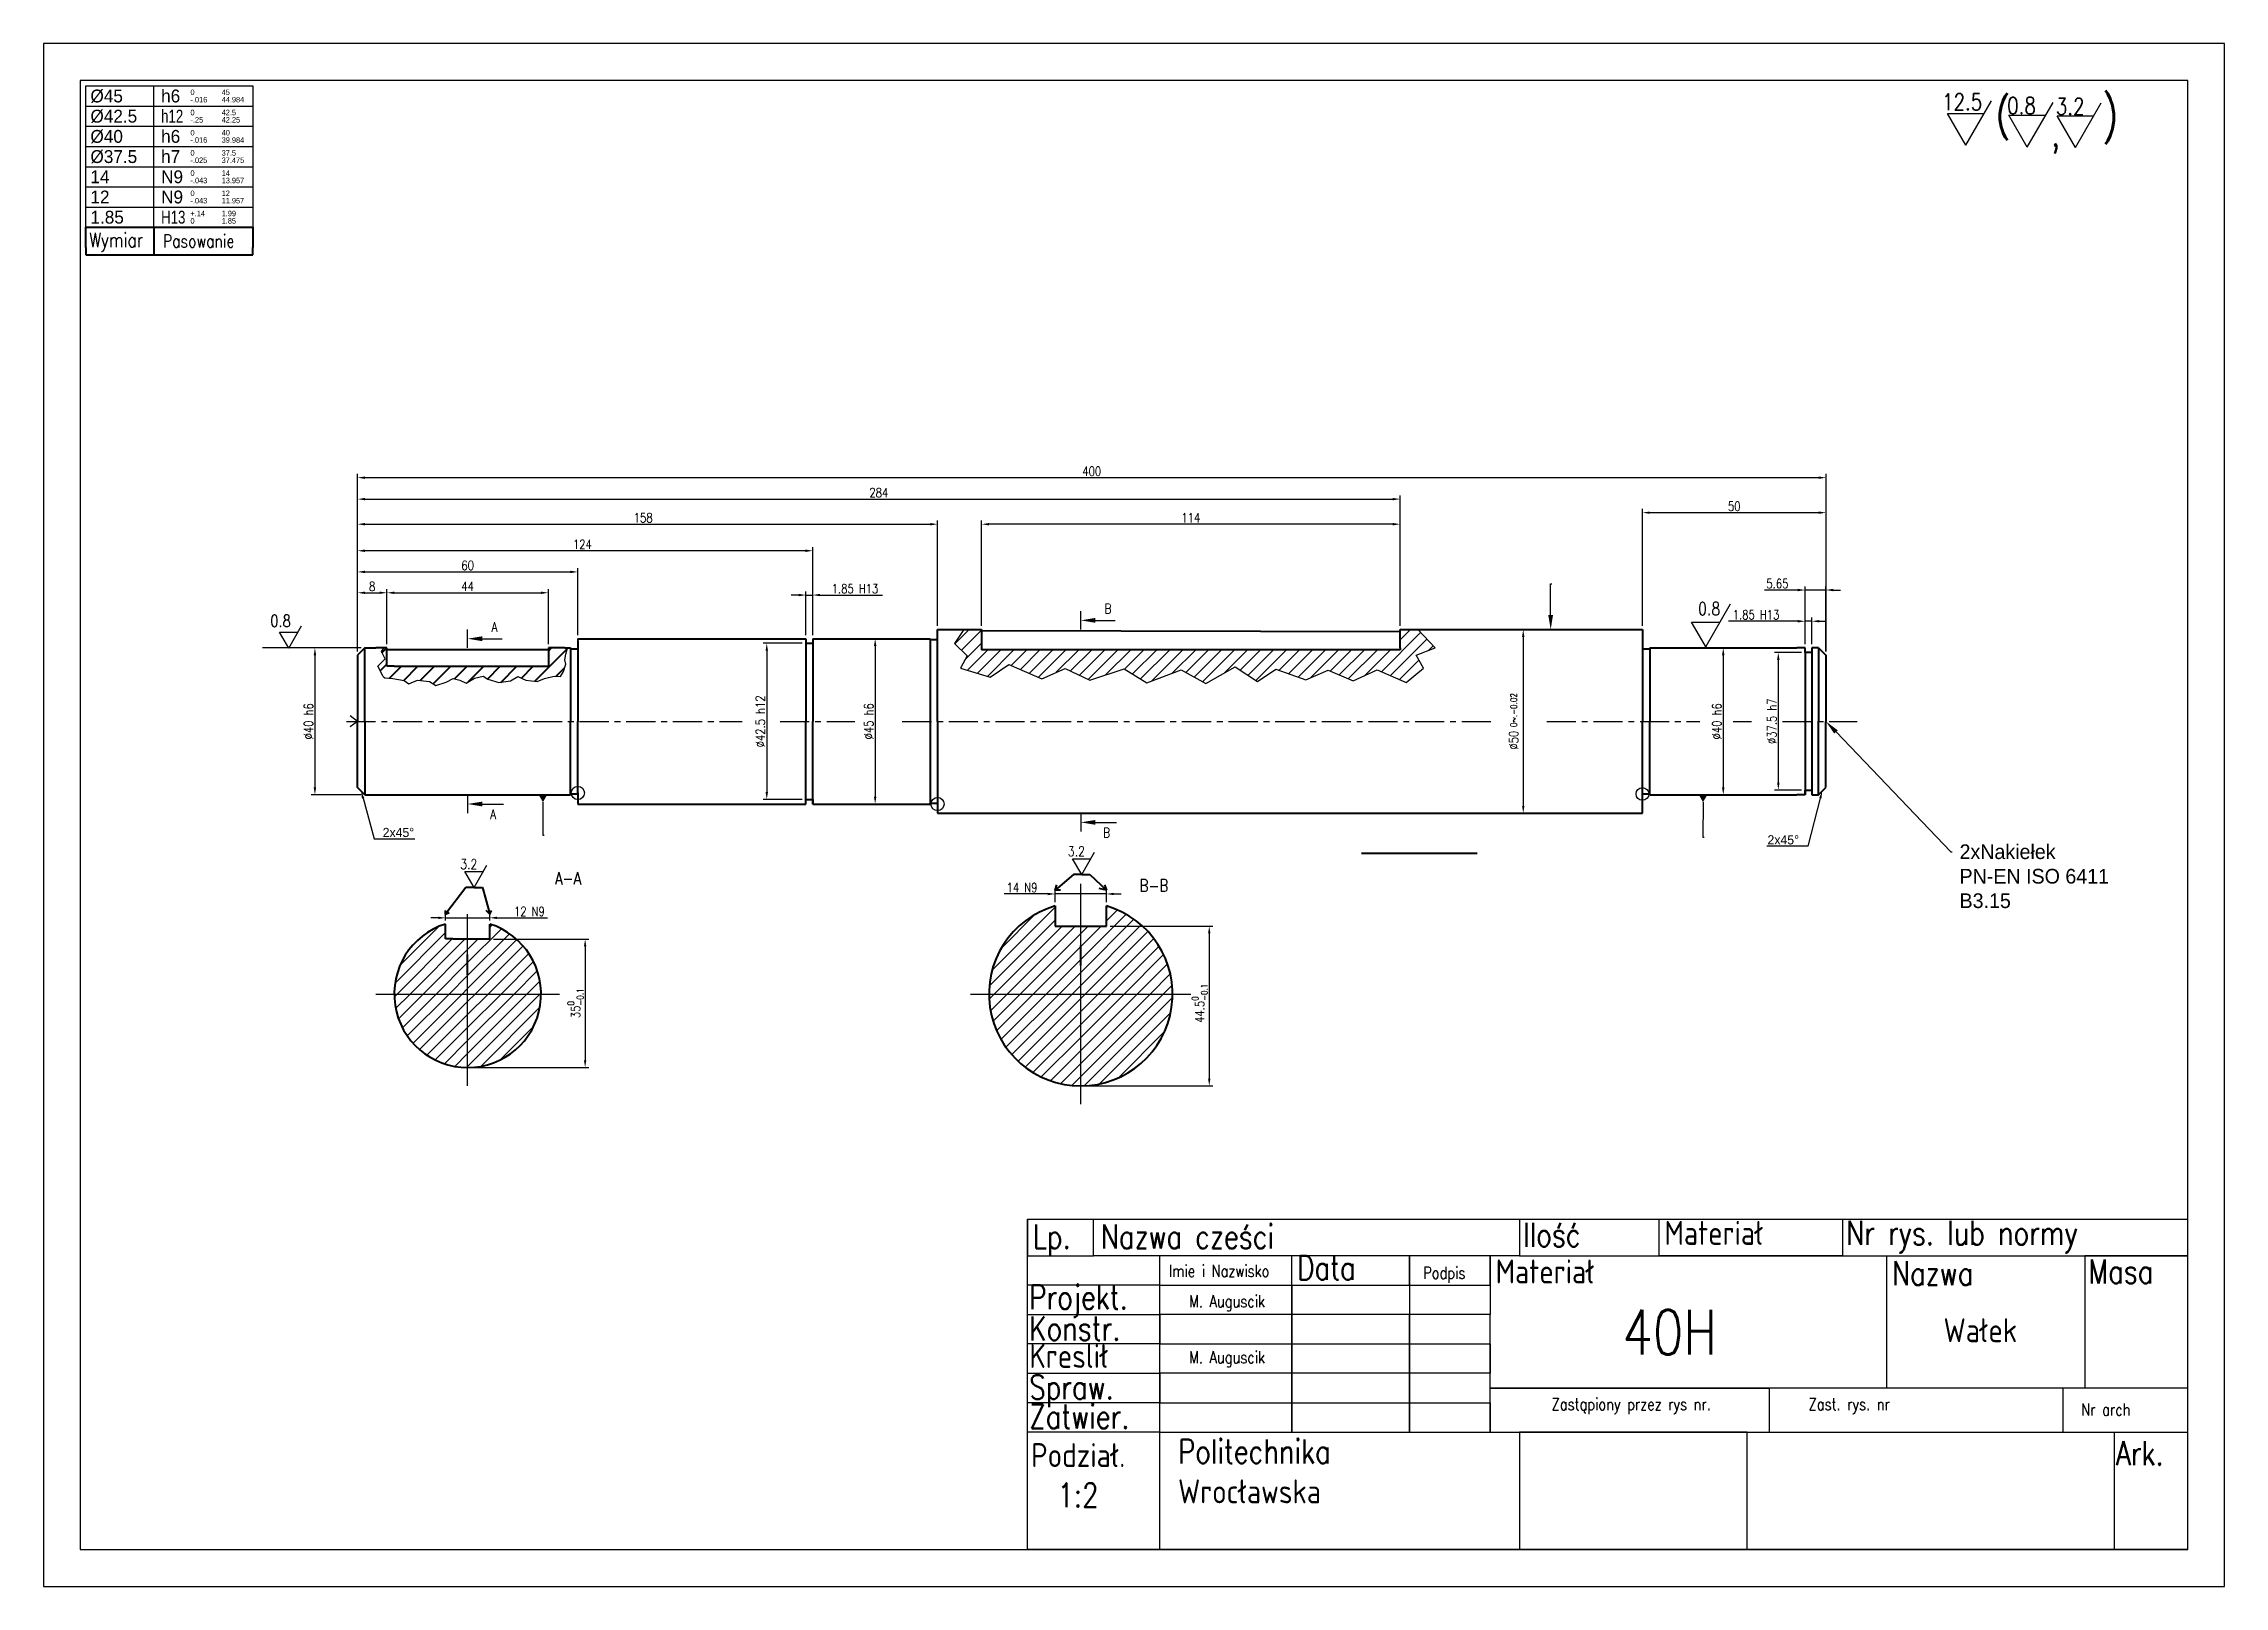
# Model space of a CAD drawing. Extents: x 817 to 2370, y -486 to 502.
# Drawn here: x 1112 to 1706, y 82 to 502 of the extents above; entities that cross this region are included whole.
import ezdxf
from ezdxf import colors
from ezdxf.entities.mleader import LeaderData, LeaderLine
from ezdxf.math import Vec2, Vec3

# ---------------------------------------------------------------- set-up
doc = ezdxf.new("R2010")
doc.units = 0
doc.header["$LTSCALE"] = 0.25
doc.header["$PDMODE"] = 2
doc.header["$PDSIZE"] = -5
doc.linetypes.add('CENTER', pattern=[50.8, 31.75, -6.35, 6.35, -6.35])
doc.layers.get('0').update_dxf_attribs({"color": 8, "linetype": 'CONTINUOUS'})
doc.layers.get('Defpoints').update_dxf_attribs({"linetype": 'CONTINUOUS'})
doc.layers.add('AM_5', color=3, linetype='CONTINUOUS', lineweight=25)
doc.layers.add('AM_8', color=1, linetype='CONTINUOUS', lineweight=25)
doc.layers.add('Krawędzie', color=7, linetype='CONTINUOUS')
doc.styles.add('ROMANS', font='romans', dxfattribs={"width": 0.8})
doc.dimstyles.get("Standard").update_dxf_attribs({"dimtxt": 2.5, "dimasz": 2, "dimexe": 1, "dimexo": 1, "dimgap": 0.5, "dimtad": 1, "dimdec": 3, "dimrnd": 0.1, "dimzin": 12, "dimdsep": 46, "dimtxsty": 'ROMANS', "dimcen": 2.5, "dimclrd": 2, "dimclre": 2, "dimclrt": 256, "dimadec": 0, "dimazin": 0, "dimtfac": 0.72, "dimtdec": 3, "dimtmove": 0, "dimatfit": 0, "dimfxl": 1, "dimtvp": 0.72, "dimtolj": 1, "dimtzin": 12, "dimarcsym": 0})
doc.dimstyles.new('standard$0', dxfattribs={"dimtxt": 2.5, "dimasz": 2, "dimexe": 1, "dimexo": 1, "dimgap": 0.5, "dimtad": 1, "dimdec": 3, "dimrnd": 0.1, "dimzin": 12, "dimdsep": 46, "dimtxsty": 'ROMANS', "dimcen": 2.5, "dimclrd": 2, "dimclre": 2, "dimclrt": 256, "dimadec": 0, "dimazin": 0, "dimtfac": 0.72, "dimtdec": 3, "dimtmove": 0, "dimatfit": 0, "dimfxl": 1, "dimtvp": 0.72, "dimtolj": 1, "dimtzin": 12, "dimarcsym": 0})
pattern_1 = [(45, (928, 69.5), (-2.245064, 2.245064), [])]
pattern_2 = [(45, (928, 69.5), (-1.767767, 1.767767), [])]

msp = doc.modelspace()

# ---------------------------------------------------------------- texts
at = {"layer": 'AM_5', "lineweight": 40, "style": 'ROMANS', "width": 0.8}
for s, height, p in [('Wymiar', 3.88909, (1124.4289, 447.0858)), ('Pasowanie', 3.5, (1144.5, 447))]:
    msp.add_text(s, height=height, dxfattribs=at).set_placement(p)
at = {"layer": 'Krawędzie', "attachment_point": 1, "style": 'ROMANS'}
for s, width, gutter_width, insert, char_height in [('12.5', 17.182838, 32.596, (1629.1108, 488.9206), 4.55546), ('(', 17.065249, 32.596, (1643.7315, 487.4078), 8.3838), ('0.8', 17.182838, 32.596, (1646.8445, 487.9024), 4.55546), ('3.2', 17.182838, 32.596, (1660.0938, 487.6987), 4.55546), (')', 17.396365, 32.596, (1672.5922, 487.9469), 9.5998), (',', 5.13507, 32.596, (1658.9179, 481.1027), 6.5192), ('0.8', 15, 32.596, (1173.75, 346.9909), 3.2596), ('A', 7, 1, (1234, 344.9909), 2.6), ('B', 7, 1, (1401, 349.9909), 2.6), ('0.8', 9, 32.596, (1562.6498, 350.4171), 3.51937), ('A', 7, 1, (1233.64, 293.9909), 2.6), ('B', 7, 1, (1400.64, 288.9909), 2.6), ('3.2', 14.221578, 32.596, (1225.4949, 280.4676), 2.68484), ('3.2', 14.221578, 32.596, (1390.9949, 283.9676), 2.68484), ('A-A', 22, 1, (1251.2768, 276.9253), 3.36), ('B-B', 22, 1, (1410.5, 274.9909), 3.36), ('Lp.', 14.5, 32.596, (1381.5, 180.9909), 6.5192), ('Nazwa cześci', 86.5, 32.596, (1400, 180.9909), 6.519202), ('Ilość', 35.5, 32.596, (1515, 181.4909), 6.5192), ('Materiał', 47, 32.596, (1553.5, 181.9909), 6.5192), ('Nr rys. lub normy', 91, 32.596, (1603, 181.9909), 6.519202), ('Data', 26.5, 32.596, (1453.5, 172.4909), 6.5192), ('Imie i Nazwisko', 34, 32.596, (1418.5, 169.9909), 3.259601), ('Podpis', 20, 32.596, (1487.75, 169.4909), 3.2596), ('Materiał', 42.5, 32.596, (1507.5, 171.4909), 6.5192), ('Nazwa', 35.5, 32.596, (1615.5, 170.9909), 6.5192), ('Masa', 25, 32.596, (1669, 171.4909), 6.5192), ('Projekt.', 33, 32.596, (1380.5, 164.4909), 6.5192), ('M. Auguscik', 33.5, 32.596, (1424, 161.7409), 3.259601), ('Konstr.', 34, 32.596, (1380.5, 155.9909), 6.5192), ('Wałek', 32.5, 32.596, (1629.5, 155.4909), 6.5192), ('Kreslił', 34.5, 32.596, (1380.5, 148.4909), 6.5192), ('M. Auguscik', 35, 32.596, (1424, 146.4909), 3.259601), ('Spraw.', 35, 32.596, (1380.5, 139.9909), 6.5192), ('Zatwier.', 34.5, 32.596, (1380.5, 131.9909), 6.5192), ('Zastąpiony przez rys nr.', 74.5, 32.596, (1522.75, 133.7409), 3.259601), ('Zast. rys. nr', 74.5, 32.596, (1592.75, 133.7409), 3.259601), ('Nr arch', 29, 32.596, (1667, 132.2409), 3.2596), ('Podział.\\P  1:2', 33, 32.596, (1381, 121.4909), 6.5192), ('Politechnika\\PWrocławska', 89, 32.596, (1421, 122.4909), 6.519202), ('Ark.', 18, 32.596, (1676.5, 121.9909), 6.5192)]:
    msp.add_mtext_dynamic_manual_height_columns(s, width=width, gutter_width=gutter_width, heights=[0], dxfattribs=dict(at, insert=insert, char_height=char_height))
at = {"layer": 'Krawędzie', "lineweight": 40, "insert": (1542, 157.75), "char_height": 12.125, "attachment_point": 1, "style": 'ROMANS'}
msp.add_mtext_dynamic_manual_height_columns('40H', width=55, gutter_width=242.5, heights=[0], dxfattribs=at)

# ---------------------------------------------------------------- blocks, each defined once
blk = doc.blocks.new('*D6')
at = {"layer": 'Defpoints', "color": 0, "lineweight": 50, "transparency": 16777216}
for p in [(1197.5, 364.44), (1321.5, 340.49), (1197.5, 335.99)]:
    blk.add_point(p, dxfattribs=at)
at = {"layer": 'Krawędzie', "color": 2, "lineweight": -2, "transparency": 16777216}
for p, q in [((1197.5, 336.99), (1197.5, 365.44)), ((1319.5, 364.44), (1199.5, 364.44)), ((1321.5, 341.49), (1321.5, 365.44))]:
    blk.add_line(p, q, dxfattribs=at)
at = {"layer": 'Krawędzie', "color": 2, "lineweight": 50, "transparency": 16777216}
for points in [[(1199.5, 364.77), (1199.5, 364.1), (1197.5, 364.44)], [(1319.5, 364.77), (1319.5, 364.1), (1321.5, 364.44)]]:
    blk.add_solid(points, dxfattribs=at)
at = {"layer": 'Krawędzie', "transparency": 16777216, "insert": (1258.76, 366.19), "char_height": 2.5, "attachment_point": 5, "style": 'ROMANS'}
blk.add_mtext('\\A1;124', dxfattribs=at)
blk = doc.blocks.new('*D7')
at = {"layer": 'Defpoints', "color": 0, "lineweight": 50, "transparency": 16777216}
for p in [(1355.5, 371.67), (1355.5, 342.99), (1197.5, 335.99)]:
    blk.add_point(p, dxfattribs=at)
at = {"layer": 'Krawędzie', "color": 2, "lineweight": -2, "transparency": 16777216}
for p, q in [((1197.5, 336.99), (1197.5, 372.67)), ((1199.5, 371.67), (1353.5, 371.67)), ((1355.5, 343.99), (1355.5, 372.67))]:
    blk.add_line(p, q, dxfattribs=at)
at = {"layer": 'Krawędzie', "color": 2, "lineweight": 50, "transparency": 16777216}
for points in [[(1199.5, 372), (1199.5, 371.33), (1197.5, 371.67)], [(1353.5, 372), (1353.5, 371.33), (1355.5, 371.67)]]:
    blk.add_solid(points, dxfattribs=at)
at = {"layer": 'Krawędzie', "transparency": 16777216, "insert": (1275.31, 373.42), "char_height": 2.5, "attachment_point": 5, "style": 'ROMANS'}
blk.add_mtext('\\A1;158', dxfattribs=at)
blk = doc.blocks.new('*D8')
at = {"layer": 'Defpoints', "color": 0, "lineweight": 50, "transparency": 16777216}
for p in [(1597.5, 384.34), (1197.5, 335.99), (1597.5, 335.99)]:
    blk.add_point(p, dxfattribs=at)
at = {"layer": 'Krawędzie', "color": 2, "lineweight": -2, "transparency": 16777216}
for p, q in [((1197.5, 336.99), (1197.5, 385.34)), ((1199.5, 384.34), (1595.5, 384.34)), ((1597.5, 336.99), (1597.5, 385.34))]:
    blk.add_line(p, q, dxfattribs=at)
at = {"layer": 'Krawędzie', "color": 2, "lineweight": 50, "transparency": 16777216}
for points in [[(1199.5, 384.67), (1199.5, 384), (1197.5, 384.34)], [(1595.5, 384.67), (1595.5, 384), (1597.5, 384.34)]]:
    blk.add_solid(points, dxfattribs=at)
at = {"layer": 'Krawędzie', "transparency": 16777216, "insert": (1397.5, 386.09), "char_height": 2.5, "attachment_point": 5, "style": 'ROMANS'}
blk.add_mtext('\\A1;400', dxfattribs=at)
blk = doc.blocks.new('*D9')
at = {"layer": 'Defpoints', "color": 0, "lineweight": 50, "transparency": 16777216}
for p in [(1367.5, 371.67), (1367.5, 342.99), (1481.5, 342.99)]:
    blk.add_point(p, dxfattribs=at)
at = {"layer": 'Krawędzie', "color": 2, "lineweight": -2, "transparency": 16777216}
for p, q in [((1367.5, 343.99), (1367.5, 372.67)), ((1479.5, 371.67), (1369.5, 371.67)), ((1481.5, 343.99), (1481.5, 372.67))]:
    blk.add_line(p, q, dxfattribs=at)
at = {"layer": 'Krawędzie', "color": 2, "lineweight": 50, "transparency": 16777216}
for points in [[(1369.5, 372), (1369.5, 371.33), (1367.5, 371.67)], [(1479.5, 372), (1479.5, 371.33), (1481.5, 371.67)]]:
    blk.add_solid(points, dxfattribs=at)
at = {"layer": 'Krawędzie', "transparency": 16777216, "insert": (1424.5, 373.42), "char_height": 2.5, "attachment_point": 5, "style": 'ROMANS'}
blk.add_mtext('\\A1;114', dxfattribs=at)
blk = doc.blocks.new('*D10')
at = {"layer": 'Defpoints', "color": 0, "lineweight": 50, "transparency": 16777216}
for p in [(1597.5, 374.81), (1547.5, 342.99), (1597.5, 335.99)]:
    blk.add_point(p, dxfattribs=at)
at = {"layer": 'Krawędzie', "color": 2, "lineweight": -2, "transparency": 16777216}
for p, q in [((1547.5, 343.99), (1547.5, 375.81)), ((1549.5, 374.81), (1595.5, 374.81)), ((1597.5, 336.99), (1597.5, 375.81))]:
    blk.add_line(p, q, dxfattribs=at)
at = {"layer": 'Krawędzie', "color": 2, "lineweight": 50, "transparency": 16777216}
for points in [[(1549.5, 375.14), (1549.5, 374.48), (1547.5, 374.81)], [(1595.5, 375.14), (1595.5, 374.48), (1597.5, 374.81)]]:
    blk.add_solid(points, dxfattribs=at)
at = {"layer": 'Krawędzie', "transparency": 16777216, "insert": (1572.5, 376.56), "char_height": 2.5, "attachment_point": 5, "style": 'ROMANS'}
blk.add_mtext('\\A1;50', dxfattribs=at)
blk = doc.blocks.new('*D11')
at = {"layer": 'Defpoints', "color": 0, "lineweight": 40, "transparency": 16777216}
for p in [(1199.5, 337.99), (1185.9, 297.99), (1199.5, 297.99)]:
    blk.add_point(p, dxfattribs=at)
at = {"layer": 'Krawędzie', "color": 2, "lineweight": -2, "transparency": 16777216}
for p, q in [((1198.5, 337.99), (1184.9, 337.99)), ((1185.9, 335.99), (1185.9, 299.99)), ((1198.5, 297.99), (1184.9, 297.99))]:
    blk.add_line(p, q, dxfattribs=at)
at = {"layer": 'Krawędzie', "color": 2, "lineweight": 40, "transparency": 16777216}
for points in [[(1185.57, 335.99), (1186.23, 335.99), (1185.9, 337.99)], [(1185.57, 299.99), (1186.23, 299.99), (1185.9, 297.99)]]:
    blk.add_solid(points, dxfattribs=at)
at = {"layer": 'Krawędzie', "transparency": 16777216, "insert": (1184.15, 317.99), "char_height": 2.5, "attachment_point": 5, "rotation": 90, "style": 'ROMANS'}
blk.add_mtext('\\A1;%%C40{}{\\C2; h6}', dxfattribs=at)
blk = doc.blocks.new('*D12')
at = {"layer": 'Defpoints', "color": 0, "lineweight": 40, "transparency": 16777216}
for p in [(1569.5, 337.99), (1569.5, 297.99), (1569.5, 297.99)]:
    blk.add_point(p, dxfattribs=at)
at = {"layer": 'Krawędzie', "color": 2, "lineweight": -2, "transparency": 16777216}
blk.add_line((1569.5, 335.99), (1569.5, 299.99), dxfattribs=at)
at = {"layer": 'Krawędzie', "color": 2, "lineweight": 40, "transparency": 16777216}
for points in [[(1569.17, 335.99), (1569.83, 335.99), (1569.5, 337.99)], [(1569.17, 299.99), (1569.83, 299.99), (1569.5, 297.99)]]:
    blk.add_solid(points, dxfattribs=at)
at = {"layer": 'Krawędzie', "transparency": 16777216, "insert": (1567.75, 317.99), "char_height": 2.5, "attachment_point": 5, "rotation": 90, "style": 'ROMANS'}
blk.add_mtext('\\A1;%%C40{}{\\C2; h6}', dxfattribs=at)
blk = doc.blocks.new('*D13')
at = {"layer": 'Defpoints', "color": 0, "lineweight": 40, "transparency": 16777216}
for p in [(1515.02, 342.99), (1515.02, 292.99), (1515.02, 292.99)]:
    blk.add_point(p, dxfattribs=at)
at = {"layer": 'Krawędzie', "color": 2, "lineweight": -2, "transparency": 16777216}
blk.add_line((1515.02, 340.99), (1515.02, 294.99), dxfattribs=at)
at = {"layer": 'Krawędzie', "color": 2, "lineweight": 40, "transparency": 16777216}
for points in [[(1514.69, 340.99), (1515.35, 340.99), (1515.02, 342.99)], [(1514.69, 294.99), (1515.35, 294.99), (1515.02, 292.99)]]:
    blk.add_solid(points, dxfattribs=at)
at = {"layer": 'Krawędzie', "transparency": 16777216, "insert": (1512.42, 317.99), "char_height": 2.5, "width": 5.0476, "attachment_point": 5, "rotation": 90, "style": 'ROMANS'}
blk.add_mtext('\\A1;%%C50{\\H0.72x;\\S 0~.-0.02;}', dxfattribs=at)
blk = doc.blocks.new('*D14')
at = {"layer": 'Defpoints', "color": 0, "lineweight": 40, "transparency": 16777216}
for p in [(1338.5, 340.49), (1338.5, 295.49), (1338.5, 295.49)]:
    blk.add_point(p, dxfattribs=at)
at = {"layer": 'Krawędzie', "color": 2, "lineweight": -2, "transparency": 16777216}
blk.add_line((1338.5, 338.49), (1338.5, 297.49), dxfattribs=at)
at = {"layer": 'Krawędzie', "color": 2, "lineweight": 40, "transparency": 16777216}
for points in [[(1338.17, 338.49), (1338.83, 338.49), (1338.5, 340.49)], [(1338.17, 297.49), (1338.83, 297.49), (1338.5, 295.49)]]:
    blk.add_solid(points, dxfattribs=at)
at = {"layer": 'Krawędzie', "transparency": 16777216, "insert": (1336.75, 317.99), "char_height": 2.5, "attachment_point": 5, "rotation": 90, "style": 'ROMANS'}
blk.add_mtext('\\A1;%%C45{}{\\C2; h6}', dxfattribs=at)
blk = doc.blocks.new('*D15')
at = {"layer": 'Defpoints', "color": 0, "lineweight": 40, "transparency": 16777216}
for p in [(1319.65, 339.24), (1308.98, 296.74), (1319.65, 296.74)]:
    blk.add_point(p, dxfattribs=at)
at = {"layer": 'Krawędzie', "color": 2, "lineweight": -2, "transparency": 16777216}
for p, q in [((1318.65, 339.24), (1307.98, 339.24)), ((1308.98, 337.24), (1308.98, 298.74)), ((1318.65, 296.74), (1307.98, 296.74))]:
    blk.add_line(p, q, dxfattribs=at)
at = {"layer": 'Krawędzie', "color": 2, "lineweight": 40, "transparency": 16777216}
for points in [[(1308.64, 337.24), (1309.31, 337.24), (1308.98, 339.24)], [(1308.64, 298.74), (1309.31, 298.74), (1308.98, 296.74)]]:
    blk.add_solid(points, dxfattribs=at)
at = {"layer": 'Krawędzie', "transparency": 16777216, "insert": (1307.23, 317.99), "char_height": 2.5, "attachment_point": 5, "rotation": 90, "style": 'ROMANS'}
blk.add_mtext('\\A1;%%C42.5{}{\\C2; h12}', dxfattribs=at)
blk = doc.blocks.new('*D16')
at = {"layer": 'Defpoints', "color": 0, "lineweight": 40, "transparency": 16777216}
for p in [(1321.5, 352.38), (1319.65, 340.49), (1321.5, 340.49)]:
    blk.add_point(p, dxfattribs=at)
at = {"layer": 'Krawędzie', "color": 2, "lineweight": -2, "transparency": 16777216}
for p, q in [((1317.65, 352.38), (1315.65, 352.38)), ((1319.65, 341.49), (1319.65, 353.38)), ((1319.65, 352.38), (1321.5, 352.38)), ((1321.5, 341.49), (1321.5, 353.38)), ((1323.5, 352.38), (1340.5, 352.38))]:
    blk.add_line(p, q, dxfattribs=at)
at = {"layer": 'Krawędzie', "color": 2, "lineweight": 40, "transparency": 16777216}
for points in [[(1317.65, 352.71), (1317.65, 352.05), (1319.65, 352.38)], [(1323.5, 352.71), (1323.5, 352.05), (1321.5, 352.38)]]:
    blk.add_solid(points, dxfattribs=at)
at = {"layer": 'Krawędzie', "transparency": 16777216, "insert": (1333, 354.13), "char_height": 2.5, "attachment_point": 5, "style": 'ROMANS'}
blk.add_mtext('\\A1;1.85{\\C2;{}{\\C2; H13}{{}}}', dxfattribs=at)
blk = doc.blocks.new('_DatumFilled')
at = {"color": 0, "linetype": 'ByBlock'}
blk.add_solid([(0, 0.58), (-1, 0), (0, -0.58)], dxfattribs=at)
blk = doc.blocks.new('*D17')
at = {"layer": 'Defpoints', "color": 0, "lineweight": 40, "transparency": 16777216}
for p in [(1401.5, 262.24), (1394.5, 218.74), (1429.5, 218.74)]:
    blk.add_point(p, dxfattribs=at)
at = {"layer": 'Krawędzie', "color": 2, "lineweight": -2, "transparency": 16777216}
for p, q in [((1402.5, 262.24), (1430.5, 262.24)), ((1429.5, 260.24), (1429.5, 220.74)), ((1395.5, 218.74), (1430.5, 218.74))]:
    blk.add_line(p, q, dxfattribs=at)
at = {"layer": 'Krawędzie', "color": 2, "lineweight": 40, "transparency": 16777216}
for points in [[(1429.17, 260.24), (1429.83, 260.24), (1429.5, 262.24)], [(1429.17, 220.74), (1429.83, 220.74), (1429.5, 218.74)]]:
    blk.add_solid(points, dxfattribs=at)
at = {"layer": 'Krawędzie', "transparency": 16777216, "insert": (1426.9, 241.24), "char_height": 2.5, "attachment_point": 5, "rotation": 90, "style": 'ROMANS'}
blk.add_mtext('\\A1;44.5{\\H0.72x;\\S0^ -0.1;}', dxfattribs=at)
blk = doc.blocks.new('*D18')
at = {"layer": 'Defpoints', "color": 0, "lineweight": 40, "transparency": 16777216}
for p in [(1233.5, 258.74), (1227.5, 223.74), (1259.5, 223.74)]:
    blk.add_point(p, dxfattribs=at)
at = {"layer": 'Krawędzie', "color": 2, "lineweight": -2, "transparency": 16777216}
for p, q in [((1234.5, 258.74), (1260.5, 258.74)), ((1259.5, 256.74), (1259.5, 225.74)), ((1228.5, 223.74), (1260.5, 223.74))]:
    blk.add_line(p, q, dxfattribs=at)
at = {"layer": 'Krawędzie', "color": 2, "lineweight": 40, "transparency": 16777216}
for points in [[(1259.17, 256.74), (1259.83, 256.74), (1259.5, 258.74)], [(1259.17, 225.74), (1259.83, 225.74), (1259.5, 223.74)]]:
    blk.add_solid(points, dxfattribs=at)
at = {"layer": 'Krawędzie', "transparency": 16777216, "insert": (1256.9, 241.24), "char_height": 2.5, "attachment_point": 5, "rotation": 90, "style": 'ROMANS'}
blk.add_mtext('\\A1;35{\\H0.72x;\\S0^ -0.1;}', dxfattribs=at)
blk = doc.blocks.new('_None')
blk = doc.blocks.new('*D19')
at = {"layer": 'Defpoints', "color": 0, "lineweight": 50, "transparency": 16777216}
for p in [(1205.5, 353), (1197.5, 335.99), (1205.5, 337.99)]:
    blk.add_point(p, dxfattribs=at)
at = {"layer": 'Krawędzie', "color": 2, "lineweight": -2, "transparency": 16777216}
for p, q in [((1197.5, 336.99), (1197.5, 354)), ((1199.5, 353), (1203.5, 353)), ((1205.5, 338.99), (1205.5, 354))]:
    blk.add_line(p, q, dxfattribs=at)
at = {"layer": 'Krawędzie', "color": 2, "lineweight": 50, "transparency": 16777216}
for points in [[(1199.5, 353.33), (1199.5, 352.67), (1197.5, 353)], [(1203.5, 353.33), (1203.5, 352.67), (1205.5, 353)]]:
    blk.add_solid(points, dxfattribs=at)
at = {"layer": 'Krawędzie', "transparency": 16777216, "insert": (1201.5, 354.75), "char_height": 2.5, "attachment_point": 5, "style": 'ROMANS'}
blk.add_mtext('\\A1;8', dxfattribs=at)
blk = doc.blocks.new('*D20')
at = {"layer": 'Defpoints', "color": 0, "lineweight": 40, "transparency": 16777216}
for p in [(1591.8, 336.74), (1584.5, 299.29), (1591.8, 299.29)]:
    blk.add_point(p, dxfattribs=at)
at = {"layer": 'Krawędzie', "color": 2, "lineweight": -2, "transparency": 16777216}
for p, q in [((1590.8, 336.74), (1583.5, 336.74)), ((1584.5, 334.74), (1584.5, 301.29)), ((1590.8, 299.29), (1583.5, 299.29))]:
    blk.add_line(p, q, dxfattribs=at)
at = {"layer": 'Krawędzie', "color": 2, "lineweight": 40, "transparency": 16777216}
for points in [[(1584.17, 334.74), (1584.83, 334.74), (1584.5, 336.74)], [(1584.17, 301.29), (1584.83, 301.29), (1584.5, 299.29)]]:
    blk.add_solid(points, dxfattribs=at)
at = {"layer": 'Krawędzie', "transparency": 16777216, "insert": (1582.75, 318.02), "char_height": 2.5, "attachment_point": 5, "rotation": 90, "style": 'ROMANS'}
blk.add_mtext('\\A1;%%C37.5{\\C2;{}{\\C2; h7}{{}}}', dxfattribs=at)
blk = doc.blocks.new('*D21')
at = {"layer": 'Defpoints', "color": 0, "lineweight": 40, "transparency": 16777216}
for p in [(1593.65, 345.25), (1591.8, 338), (1593.65, 338)]:
    blk.add_point(p, dxfattribs=at)
at = {"layer": 'Krawędzie', "color": 2, "lineweight": -2, "transparency": 16777216}
for p, q in [((1589.8, 345.25), (1570.94, 345.25)), ((1591.8, 339), (1591.8, 346.25)), ((1593.65, 345.25), (1591.8, 345.25)), ((1593.65, 339), (1593.65, 346.25)), ((1595.65, 345.25), (1597.65, 345.25))]:
    blk.add_line(p, q, dxfattribs=at)
at = {"layer": 'Krawędzie', "color": 2, "lineweight": 40, "transparency": 16777216}
for points in [[(1589.8, 345.58), (1589.8, 344.92), (1591.8, 345.25)], [(1595.65, 345.58), (1595.65, 344.92), (1593.65, 345.25)]]:
    blk.add_solid(points, dxfattribs=at)
at = {"layer": 'Krawędzie', "transparency": 16777216, "insert": (1578.44, 347), "char_height": 2.5, "attachment_point": 5, "style": 'ROMANS'}
blk.add_mtext('\\A1;1.85{\\C2;{}{\\C2; H13}{{}}}', dxfattribs=at)
blk = doc.blocks.new('*D22')
at = {"layer": 'Defpoints', "color": 0, "lineweight": 40, "transparency": 16777216}
for p in [(1597.45, 353.75), (1591.8, 338), (1597.45, 335.99)]:
    blk.add_point(p, dxfattribs=at)
at = {"layer": 'Krawędzie', "color": 2, "lineweight": -2, "transparency": 16777216}
for p, q in [((1589.8, 353.75), (1580.7, 353.75)), ((1591.8, 339), (1591.8, 354.75)), ((1597.45, 353.75), (1591.8, 353.75)), ((1597.45, 336.99), (1597.45, 354.75)), ((1599.45, 353.75), (1601.45, 353.75))]:
    blk.add_line(p, q, dxfattribs=at)
at = {"layer": 'Krawędzie', "color": 2, "lineweight": 40, "transparency": 16777216}
for points in [[(1589.8, 354.08), (1589.8, 353.42), (1591.8, 353.75)], [(1599.45, 354.08), (1599.45, 353.42), (1597.45, 353.75)]]:
    blk.add_solid(points, dxfattribs=at)
at = {"layer": 'Krawędzie', "transparency": 16777216, "insert": (1584.25, 355.5), "char_height": 2.5, "attachment_point": 5, "style": 'ROMANS'}
blk.add_mtext('\\A1;5.65', dxfattribs=at)
blk = doc.blocks.new('*D23')
at = {"layer": 'Defpoints', "color": 0, "lineweight": 40, "transparency": 16777216}
for p in [(1249.5, 353), (1205.5, 337.99), (1249.5, 338)]:
    blk.add_point(p, dxfattribs=at)
at = {"layer": 'Krawędzie', "color": 2, "lineweight": -2, "transparency": 16777216}
for p, q in [((1205.5, 338.99), (1205.5, 354)), ((1207.5, 353), (1247.5, 353)), ((1249.5, 339), (1249.5, 354))]:
    blk.add_line(p, q, dxfattribs=at)
at = {"layer": 'Krawędzie', "color": 2, "lineweight": 40, "transparency": 16777216}
for points in [[(1207.5, 353.33), (1207.5, 352.67), (1205.5, 353)], [(1247.5, 353.33), (1247.5, 352.67), (1249.5, 353)]]:
    blk.add_solid(points, dxfattribs=at)
at = {"layer": 'Krawędzie', "transparency": 16777216, "insert": (1227.5, 354.75), "char_height": 2.5, "attachment_point": 5, "style": 'ROMANS'}
blk.add_mtext('\\A1;44', dxfattribs=at)
blk = doc.blocks.new('*D26')
at = {"layer": 'Defpoints', "color": 0, "lineweight": 40, "transparency": 16777216}
for p in [(1481.5, 378.5), (1481.5, 342.99), (1197.5, 335.99)]:
    blk.add_point(p, dxfattribs=at)
at = {"layer": 'Krawędzie', "color": 2, "lineweight": -2, "transparency": 16777216}
for p, q in [((1197.5, 336.99), (1197.5, 379.5)), ((1199.5, 378.5), (1479.5, 378.5)), ((1481.5, 343.99), (1481.5, 379.5))]:
    blk.add_line(p, q, dxfattribs=at)
at = {"layer": 'Krawędzie', "color": 2, "lineweight": 40, "transparency": 16777216}
for points in [[(1199.5, 378.83), (1199.5, 378.17), (1197.5, 378.5)], [(1479.5, 378.83), (1479.5, 378.17), (1481.5, 378.5)]]:
    blk.add_solid(points, dxfattribs=at)
at = {"layer": 'Krawędzie', "transparency": 16777216, "insert": (1339.5, 380.25), "char_height": 2.5, "attachment_point": 5, "style": 'ROMANS'}
blk.add_mtext('\\A1;284', dxfattribs=at)
blk = doc.blocks.new('*D29')
at = {"layer": 'AM_5', "color": 2, "lineweight": -2, "transparency": 16777216}
for p, q in [((1219.5, 264.5), (1217.5, 264.5)), ((1221.5, 263.82), (1221.5, 265.5)), ((1221.5, 264.5), (1233.5, 264.5)), ((1233.5, 263.82), (1233.5, 265.5)), ((1235.5, 264.5), (1249.26, 264.5))]:
    blk.add_line(p, q, dxfattribs=at)
at = {"layer": 'AM_5', "color": 2, "lineweight": 40, "transparency": 16777216}
for points in [[(1219.5, 264.83), (1219.5, 264.17), (1221.5, 264.5)], [(1235.5, 264.83), (1235.5, 264.17), (1233.5, 264.5)]]:
    blk.add_solid(points, dxfattribs=at)
at = {"layer": 'Defpoints', "color": 0, "lineweight": 40, "transparency": 16777216}
for p in [(1221.5, 262.82), (1233.5, 264.5), (1233.5, 262.82)]:
    blk.add_point(p, dxfattribs=at)
at = {"layer": 'AM_5', "transparency": 16777216, "insert": (1244.33, 266.25), "char_height": 2.5, "attachment_point": 5, "style": 'ROMANS'}
blk.add_mtext('\\A1;12{}{\\C2; N9}', dxfattribs=at)
blk = doc.blocks.new('*D30')
at = {"layer": 'AM_5', "color": 2, "lineweight": -2, "transparency": 16777216}
for p, q in [((1385.5, 271), (1373.6, 271)), ((1387.5, 268.74), (1387.5, 272)), ((1401.5, 271), (1387.5, 271)), ((1401.5, 268.74), (1401.5, 272)), ((1403.5, 271), (1405.5, 271))]:
    blk.add_line(p, q, dxfattribs=at)
at = {"layer": 'AM_5', "color": 2, "lineweight": 40, "transparency": 16777216}
for points in [[(1385.5, 271.33), (1385.5, 270.67), (1387.5, 271)], [(1403.5, 271.33), (1403.5, 270.67), (1401.5, 271)]]:
    blk.add_solid(points, dxfattribs=at)
at = {"layer": 'Defpoints', "color": 0, "lineweight": 40, "transparency": 16777216}
for p in [(1387.5, 267.74), (1401.5, 271), (1401.5, 267.74)]:
    blk.add_point(p, dxfattribs=at)
at = {"layer": 'AM_5', "transparency": 16777216, "insert": (1378.52, 272.75), "char_height": 2.5, "attachment_point": 5, "style": 'ROMANS'}
blk.add_mtext('\\A1;14{}{\\C2; N9}', dxfattribs=at)
blk = doc.blocks.new('am_fitslist_br1')
at = {"color": 0}
for p, q in [((-45.5, -5.5), (-45.5, 0)), ((-45.5, 0), (0, 0)), ((-27, -5.5), (-27, 0)), ((0, 0), (0, -5.5))]:
    blk.add_line(p, q, dxfattribs=at)
for tag, p in [('0GEFTOL{4.5}', (-44.25, -4.5)), ('1GEFTOL{1.8}', (-25, -4.5))]:
    blk.add_attdef(tag, p, '', height=3.5, dxfattribs=at)
at = {"color": 3}
for tag, p in [('3GEFTOL{5}', (-17, -4.5)), ('2GEFTOL{5}', (-17, -2.5)), ('4GEFTOL{5}', (-8.5, -2.5)), ('5GEFTOL{5}', (-8.5, -4.5))]:
    blk.add_attdef(tag, p, '', height=1.5, dxfattribs=at)
blk = doc.blocks.new('*D81')
at = {"layer": 'AM_5', "color": 2, "lineweight": -2, "transparency": 16777216}
for p, q in [((1197.5, 336.99), (1197.5, 359.68)), ((1199.5, 358.68), (1255.5, 358.68)), ((1257.5, 341.49), (1257.5, 359.68))]:
    blk.add_line(p, q, dxfattribs=at)
at = {"layer": 'AM_5', "color": 2, "lineweight": 40, "transparency": 16777216}
for points in [[(1199.5, 359.02), (1199.5, 358.35), (1197.5, 358.68)], [(1255.5, 359.02), (1255.5, 358.35), (1257.5, 358.68)]]:
    blk.add_solid(points, dxfattribs=at)
at = {"layer": 'Defpoints', "color": 0, "lineweight": 40, "transparency": 16777216}
for p in [(1257.5, 358.68), (1257.5, 340.49), (1197.5, 335.99)]:
    blk.add_point(p, dxfattribs=at)
at = {"layer": 'AM_5', "transparency": 16777216, "insert": (1227.5, 360.43), "char_height": 2.5, "attachment_point": 5, "style": 'ROMANS'}
blk.add_mtext('\\A1;60', dxfattribs=at)

# ---------------------------------------------------------------- dimensions: what is measured, and where the dimension line sits
at = {"layer": 'AM_5'}
dim = msp.add_linear_dim(base=(1257.5, 358.684), p1=(1197.5, 335.9909), p2=(1257.5, 340.4909), dimstyle='standard$0', override={"dimpost": '', "dimtm": 0.1}, dxfattribs=at)
dim.commit()
dim.dimension.update_dxf_attribs({"geometry": '*D81', "text_midpoint": (1227.5, 360.434)})
for base, p1, p2, picture, middle in [((1401.5, 271), (1387.5, 267.7418), (1401.5, 267.7418), '*D30', (1378.5238, 271)), ((1233.5, 264.5), (1221.5, 262.8206), (1233.5, 262.8206), '*D29', (1244.3333, 264.5))]:
    dim = msp.add_linear_dim(base=base, p1=p1, p2=p2, text='<>{}{\\C2; N9}', dimstyle='standard$0', override={"dimpost": '', "dimtp": 0, "dimtm": 0, "dimtdec": 3, "dimtzin": 12}, dxfattribs=at)
    dim.commit()
    dim.dimension.update_dxf_attribs({"geometry": picture, "text_midpoint": middle, "dimtype": 160})
at = {"layer": 'Krawędzie'}
for base, p1, p2, picture, middle in [((1597.5, 384.3358), (1197.5, 335.9909), (1597.5, 335.9909), '*D8', (1397.5, 386.0858)), ((1481.5, 378.5), (1197.5, 335.9909), (1481.5, 342.9909), '*D26', (1339.5, 380.25)), ((1367.5, 371.6667), (1481.5, 342.9909), (1367.5, 342.9909), '*D9', (1424.5, 373.4167)), ((1597.5, 374.809), (1547.5, 342.9909), (1597.5, 335.9909), '*D10', (1572.5, 376.559)), ((1205.5, 353), (1197.5, 335.9909), (1205.5, 337.9909), '*D19', (1201.5, 354.75)), ((1249.5, 353), (1205.5, 337.9909), (1249.5, 337.9951), '*D23', (1227.5, 354.75))]:
    dim = msp.add_linear_dim(base=base, p1=p1, p2=p2, dimstyle='standard', dxfattribs=at)
    dim.commit()
    dim.dimension.update_dxf_attribs({"geometry": picture, "text_midpoint": middle})
for base, p1, p2, picture, middle in [((1355.5, 371.6667), (1197.5, 335.9909), (1355.5, 342.9909), '*D7', (1275.3082, 371.6667)), ((1197.5, 364.4361), (1321.5, 340.4909), (1197.5, 335.9909), '*D6', (1258.7558, 364.4361))]:
    dim = msp.add_linear_dim(base=base, p1=p1, p2=p2, dimstyle='standard', dxfattribs=at)
    dim.commit()
    dim.dimension.update_dxf_attribs({"geometry": picture, "text_midpoint": middle, "dimtype": 160})
dim = msp.add_linear_dim(base=(1321.5, 352.3815), p1=(1319.65, 340.4909), p2=(1321.5, 340.4909), text='1.85{\\C2;{}{\\C2; H13}{{}}}', dimstyle='standard', override={"dimtp": 0, "dimtm": 0, "dimtdec": 3, "dimtzin": 12}, dxfattribs=at)
dim.commit()
dim.dimension.update_dxf_attribs({"geometry": '*D16', "text_midpoint": (1333, 354.1315)})
dim = msp.add_linear_dim(base=(1597.4501, 353.75), p1=(1591.8001, 338), p2=(1597.4501, 335.9884), text='5.65', dimstyle='standard', dxfattribs=at)
dim.commit()
dim.dimension.update_dxf_attribs({"geometry": '*D22', "text_midpoint": (1584.2524, 353.75), "dimtype": 160})
dim = msp.add_linear_dim(base=(1593.6501, 345.25), p1=(1591.8001, 338), p2=(1593.6501, 338), text='1.85{\\C2;{}{\\C2; H13}{{}}}', dimstyle='standard', override={"dimtp": 0, "dimtm": 0, "dimtdec": 3, "dimtzin": 12}, dxfattribs=at)
dim.commit()
dim.dimension.update_dxf_attribs({"geometry": '*D21', "text_midpoint": (1578.4429, 345.25), "dimtype": 160})
for base, p1, p2, text, picture, middle in [((1308.9759, 296.7409), (1319.65, 339.2409), (1319.65, 296.7409), '%%C<>{}{\\C2; h12}', '*D15', (1307.2259, 317.9909)), ((1338.5, 295.4909), (1338.5, 340.4909), (1338.5, 295.4909), '%%C<>{}{\\C2; h6}', '*D14', (1336.75, 317.9909)), ((1185.8996, 297.9909), (1199.5, 337.9909), (1199.5, 297.9909), '%%C<>{}{\\C2; h6}', '*D11', (1184.1496, 317.9909)), ((1569.5, 297.9909), (1569.5, 337.9909), (1569.5, 297.9909), '%%C<>{}{\\C2; h6}', '*D12', (1567.75, 317.9909))]:
    dim = msp.add_linear_dim(base=base, p1=p1, p2=p2, angle=90, text=text, dimstyle='standard', override={"dimpost": '', "dimtp": 0, "dimtm": 0, "dimtdec": 3, "dimtzin": 12}, dxfattribs=at)
    dim.commit()
    dim.dimension.update_dxf_attribs({"geometry": picture, "text_midpoint": middle})
for base, p1, p2, text, override, picture, middle in [((1515.0206, 292.9909), (1515.0206, 342.9909), (1515.0206, 292.9909), '%%C50{\\H0.72x;\\S 0~.-0.02;}', {"dimtol": 1, "dimtm": 0.02, "dimtdec": 2, "dimtzin": 8}, '*D13', (1515.0206, 317.9909)), ((1429.5, 218.7418), (1401.5, 262.2418), (1394.5, 218.7418), '44.5{\\H0.72x;\\S0^ -0.1;}', {"dimtol": 1, "dimtm": -0.1, "dimtzin": 8}, '*D17', (1429.5, 241.2418)), ((1259.5, 223.7418), (1233.5, 258.7418), (1227.5, 223.7418), '35{\\H0.72x;\\S0^ -0.1;}', {"dimtm": 0.1}, '*D18', (1259.5, 241.2418))]:
    dim = msp.add_linear_dim(base=base, p1=p1, p2=p2, angle=90, text=text, dimstyle='standard', override=override, dxfattribs=at)
    dim.commit()
    dim.dimension.update_dxf_attribs({"geometry": picture, "text_midpoint": middle, "dimtype": 160})
at = {"layer": 'Krawędzie', "color": 7, "true_color": 0xffffff}
dim = msp.add_linear_dim(base=(1584.5, 299.2909), p1=(1591.8001, 336.7409), p2=(1591.8001, 299.2909), angle=90, text='%%C37.5{\\C2;{}{\\C2; h7}{{}}}', dimstyle='standard', override={"dimpost": '', "dimtp": 0, "dimtm": 0, "dimtdec": 3, "dimtzin": 12}, dxfattribs=at)
dim.commit()
dim.dimension.update_dxf_attribs({"geometry": '*D20', "text_midpoint": (1582.75, 318.0159)})

# ---------------------------------------------------------------- hatches: boundary and pattern name
at = {"layer": 'AM_8'}
h = msp.add_hatch(dxfattribs=at)
h.set_pattern_fill('_U', color=256, scale=2.5, angle=45, style=0, pattern_type=0)
h.set_pattern_definition(pattern_2)
h.paths.add_polyline_path([(1421.8125, 332.0089), (1428.5216, 328.3073), (1436.5326, 332.8093), (1442.6409, 328.8076), (1447.6477, 332.209), (1455.7855, 329.3068), (1461.8938, 331.908), (1468.7031, 329.0067), (1475.212, 332.008), (1483.1228, 328.6065), (1487.8292, 332.5082), (1485.8265, 336.0098), (1491.0336, 338.0106), (1486.3272, 342.9909), (1481.5, 342.9909), (1481.5, 337.4909), (1367.5, 337.4909), (1367.5, 342.9909), (1362.6317, 342.9909), (1360.1283, 339.2121), (1363.5329, 335.8106), (1361.7304, 332.5092), (1369.8415, 330.0081), (1374.9485, 333.5096), (1383.8607, 329.6079), (1390.2694, 332.4091), (1396.9786, 329.2077), (1406.2913, 332.3091), (1412.4998, 328.5074)])
h = msp.add_hatch(dxfattribs=at)
h.set_pattern_fill('_U', color=256, scale=2.5, angle=45, style=0, pattern_type=0)
h.set_pattern_definition(pattern_2)
edge = h.paths.add_edge_path()
edge.add_line((1394.5, 243.7418), (1394.5, 262.2418))
edge.add_line((1394.5, 262.2418), (1387.5, 262.2418))
edge.add_line((1387.5, 262.2418), (1387.5, 267.7418))
edge.add_arc((1394.5, 243.7418), 25, 106.2602047, 180)
edge.add_line((1369.5, 243.7418), (1394.5, 243.7418))
h = msp.add_hatch(dxfattribs=at)
h.set_pattern_fill('_U', color=256, scale=2.5, angle=45, style=0, pattern_type=0)
h.set_pattern_definition(pattern_2)
edge = h.paths.add_edge_path()
edge.add_line((1401.5, 262.2418), (1394.5, 262.2418))
edge.add_line((1394.5, 262.2418), (1394.5, 243.7418))
edge.add_line((1394.5, 243.7418), (1419.5, 243.7418))
edge.add_arc((1394.5, 243.7418), 25, 0, 73.7397953)
edge.add_line((1401.5, 267.7418), (1401.5, 262.2418))
h = msp.add_hatch(dxfattribs=at)
h.set_pattern_fill('_U', color=256, scale=2.5, angle=45, style=0, pattern_type=0)
h.set_pattern_definition(pattern_2)
edge = h.paths.add_edge_path()
edge.add_line((1227.5, 258.7418), (1221.5, 258.7418))
edge.add_line((1221.5, 258.7418), (1221.5, 262.8206))
edge.add_arc((1227.5, 243.7418), 20, 107.4576031, 180)
edge.add_line((1207.5, 243.7418), (1227.5, 243.7418))
edge.add_line((1227.5, 243.7418), (1227.5, 258.7418))
h = msp.add_hatch(dxfattribs=at)
h.set_pattern_fill('_U', color=256, scale=2.5, angle=45, style=0, pattern_type=0)
h.set_pattern_definition(pattern_2)
edge = h.paths.add_edge_path()
edge.add_line((1233.5, 262.8206), (1233.5, 258.7418))
edge.add_line((1233.5, 258.7418), (1227.5, 258.7418))
edge.add_line((1227.5, 258.7418), (1227.5, 243.7418))
edge.add_line((1227.5, 243.7418), (1247.5, 243.7418))
edge.add_arc((1227.5, 243.7418), 20, 360, 432.5423969)
h = msp.add_hatch(dxfattribs=at)
h.set_pattern_fill('_U', color=256, scale=2.5, angle=45, style=0, pattern_type=0)
h.set_pattern_definition(pattern_2)
edge = h.paths.add_edge_path()
edge.add_line((1227.5, 223.7418), (1227.5, 243.7418))
edge.add_line((1227.5, 243.7418), (1207.5, 243.7418))
edge.add_arc((1227.5, 243.7418), 20, 180, 270)
h = msp.add_hatch(dxfattribs=at)
h.set_pattern_fill('_U', color=256, scale=2.5, angle=45, style=0, pattern_type=0)
h.set_pattern_definition(pattern_2)
edge = h.paths.add_edge_path()
edge.add_line((1247.5, 243.7418), (1227.5, 243.7418))
edge.add_line((1227.5, 243.7418), (1227.5, 223.7418))
edge.add_arc((1227.5, 243.7418), 20, 270, 360)
h = msp.add_hatch(dxfattribs=at)
h.set_pattern_fill('_U', color=256, scale=2.5, angle=45, style=0, pattern_type=0)
h.set_pattern_definition(pattern_2)
edge = h.paths.add_edge_path()
edge.add_line((1394.5, 243.7418), (1369.5, 243.7418))
edge.add_arc((1394.5, 243.7418), 25, 180, 270)
edge.add_line((1394.5, 218.7418), (1394.5, 243.7418))
h = msp.add_hatch(dxfattribs=at)
h.set_pattern_fill('_U', color=256, scale=2.5, angle=45, style=0, pattern_type=0)
h.set_pattern_definition(pattern_2)
edge = h.paths.add_edge_path()
edge.add_line((1419.5, 243.7418), (1394.5, 243.7418))
edge.add_line((1394.5, 243.7418), (1394.5, 218.7418))
edge.add_arc((1394.5, 243.7418), 25, 270, 360)
at = {"layer": 'Krawędzie', "lineweight": 40}
h = msp.add_hatch(dxfattribs=at)
h.set_pattern_fill('ANSI31', color=256)
h.set_pattern_definition(pattern_1)
h.paths.add_polyline_path([(1253.6449, 331.6093), (1254.2195, 333.5866), (1253.9641, 334.7346), (1254.2833, 336.2654), (1254.3279, 336.5031, -0.13022392), (1254, 337.7409, -0.02504709), (1254.0125, 337.9909), (1252.5, 337.9909), (1249.5, 337.9951), (1249.5, 337.4909), (1249.5, 332.9909), (1207.5, 332.9909), (1205.5, 332.9909), (1205.5, 337.9909), (1204.75, 337.9909), (1204, 337), (1205, 335), (1203, 333), (1204.4659, 330.1903), (1204.934, 329.8872), (1207.1047, 329.6959), (1210.2329, 329.1218), (1211.4459, 328.1651), (1213.808, 329.2494), (1217.1277, 328.8667), (1218.7876, 327.7186), (1221.6605, 328.6753), (1223.5757, 329.6321), (1225.3632, 329.1856), (1227.087, 328.4202), (1229.3852, 329.7596), (1231.6835, 330.2699), (1233.0242, 329.4407), (1236.0247, 328.5478), (1239.153, 328.9943), (1241.1959, 330.2061), (1243.3026, 329.2494), (1246.4309, 328.8029), (1248.4738, 329.6959), (1251.0913, 330.3337), (1252.7511, 330.2061)])
at = {"layer": 'Krawędzie', "linetype": 'CENTER', "lineweight": 40}
h = msp.add_hatch(dxfattribs=at)
h.set_pattern_fill('ANSI31', color=256)
h.set_pattern_definition(pattern_1)
h.paths.add_polyline_path([(1254.582, 337.5431), (1254.7234, 337.9836), (1254.7234, 337.9909), (1254.0125, 337.9909, 0.02504709), (1254, 337.7409, 0.13022392), (1254.3279, 336.5031), (1254.4749, 337.2859)])

# ---------------------------------------------------------------- linework, layer by layer
at = {"layer": 'AM_5', "lineweight": 40}
for p, q in [((1123.5, 452.5), (1169, 452.5)), ((1123.5, 447), (1123.5, 452.5)), ((1142, 452.5), (1142, 447)), ((1169, 452.5), (1169, 447)), ((1123.5, 447), (1123.5, 445)), ((1142, 447), (1142, 445)), ((1169, 445), (1169, 447)), ((1123.5, 445), (1169, 445))]:
    msp.add_line(p, q, dxfattribs=at)
at = {"layer": 'Krawędzie'}
for p, q in [((1122, 492.5), (1122, 482.5)), ((1122, 492.5), (1122, 485.5)), ((1122, 492.5), (1122, 482.5)), ((1122, 492.5), (1122, 486.5)), ((1122, 492.5), (1122, 487.5)), ((1122, 482.5), (1122, 477.5)), ((1630.585, 483.4752), (1640.585, 483.4752)), ((1635.585, 474.8252), (1630.585, 483.4752)), ((1630.585, 483.4752), (1640.585, 483.4752)), ((1635.585, 474.8252), (1630.585, 483.4752)), ((1635.585, 474.8252), (1642.5912, 486.9459)), ((1635.585, 474.8252), (1642.5912, 486.9459)), ((1647.3177, 482.9906), (1657.3177, 482.9906)), ((1652.3177, 474.3406), (1647.3177, 482.9906)), ((1652.3177, 474.3406), (1659.3239, 486.4614)), ((1660.4128, 482.8695), (1670.4128, 482.8695)), ((1665.4128, 474.2195), (1660.4128, 482.8695)), ((1665.4128, 474.2195), (1672.419, 486.3402)), ((1122, 472.5), (1122, 467.5)), ((1122, 462.5), (1122, 457.5)), ((1122, 452.5), (1122, 447.5)), ((1394.5, 342.9909), (1394.5, 347.9909)), ((1560.8675, 344.975), (1568.6237, 344.975)), ((1564.9062, 337.9881), (1560.8675, 344.975)), ((1564.5, 337.8409), (1571.5062, 349.9617)), ((1176.25, 342.2409), (1181.25, 342.2409)), ((1178.75, 337.9159), (1176.25, 342.2409)), ((1176.25, 342.2409), (1181.25, 342.2409)), ((1178.75, 337.9159), (1176.25, 342.2409)), ((1178.75, 337.9159), (1182.2531, 343.9763)), ((1178.75, 337.9159), (1182.2531, 343.9763)), ((1227.5, 337.9909), (1227.5, 342.9909)), ((1257.5, 340.0322), (1257.5, 340.4909)), ((1547.5, 342.9909), (1547.5, 337.7409)), ((1203, 333), (1205, 335)), ((1204.4659, 330.1903), (1203, 333)), ((1204, 337), (1204.75, 337.9909)), ((1205, 335), (1204, 337)), ((1254.7234, 337.9836), (1254.7234, 337.9909)), ((1197.5, 317.9909), (1195.5, 319.5)), ((1197.5, 317.9909), (1195.5, 316.5)), ((1355.5, 295.4909), (1355.5, 317.9909)), ((1199.5, 297.9909), (1199.5, 297.9909)), ((1227.5, 297.9909), (1227.5, 292.9909)), ((1549.5, 298.2409), (1549.5, 297.9909)), ((1595.4501, 297.9884), (1595.4501, 297.9884)), ((1319.65, 295.4909), (1319.65, 296.7409)), ((1394.5, 292.9909), (1394.5, 287.9909)), ((1392.2484, 280.6094), (1397.2484, 280.6094)), ((1394.7484, 276.2844), (1392.2484, 280.6094)), ((1392.2484, 280.6094), (1397.2484, 280.6094)), ((1394.7484, 276.2844), (1392.2484, 280.6094)), ((1394.7484, 276.2844), (1398.2516, 282.3448)), ((1394.7484, 276.2844), (1398.2516, 282.3448)), ((1226.7484, 277.1094), (1231.7484, 277.1094)), ((1229.2484, 272.7844), (1226.7484, 277.1094)), ((1226.7484, 277.1094), (1231.7484, 277.1094)), ((1229.2484, 272.7844), (1226.7484, 277.1094)), ((1229.2484, 272.7844), (1232.7516, 278.8448)), ((1229.2484, 272.7844), (1232.7516, 278.8448)), ((1394.5, 256.9909), (1394.5, 273.7418)), ((1227.5, 254.4909), (1227.5, 265.5)), ((1227.5, 258.7418), (1223.5, 258.7418)), ((1227.5, 258.7418), (1231.5, 258.7418)), ((1394.5, 213.7418), (1394.5, 251.4909)), ((1202.5, 243.7418), (1252.5, 243.7418)), ((1227.5, 218.7418), (1227.5, 248.9909)), ((1364.5, 243.7418), (1424.5, 243.7418)), ((1380, 92.5), (1380, 182.5)), ((1380, 182.5), (1696, 182.5)), ((1380, 182.5), (1380, 172.5)), ((1398, 172.5), (1398, 182.5)), ((1398, 182.5), (1514, 182.5)), ((1514, 182.5), (1514, 172.5)), ((1552, 172.5), (1552, 182.5)), ((1552, 182.5), (1602, 182.5)), ((1602, 182.5), (1602, 172.5)), ((1380, 172.5), (1398, 172.5)), ((1514, 172.5), (1398, 172.5)), ((1416, 164.5), (1416, 172.5)), ((1452, 164.5), (1452, 172.5)), ((1484, 164.5), (1484, 172.5)), ((1484, 172.5), (1484, 164.5)), ((1506, 164.5), (1506, 172.5)), ((1506, 172.5), (1506, 164.5)), ((1514, 172.5), (1552, 172.5)), ((1602, 172.5), (1552, 172.5)), ((1552, 172.5), (1602, 172.5)), ((1602, 172.5), (1696, 172.5)), ((1602, 172.5), (1614, 172.5)), ((1614, 172.5), (1614, 136.5)), ((1696, 172.5), (1668, 172.5)), ((1668, 172.5), (1668, 136.5)), ((1416, 164.5), (1380, 164.5)), ((1416, 156.5), (1416, 164.5)), ((1416, 124.5), (1416, 164.5)), ((1416, 164.5), (1452, 164.5)), ((1452, 164.5), (1452, 156.5)), ((1452, 124.5), (1452, 164.5)), ((1452, 164.5), (1484, 164.5)), ((1484, 164.5), (1484, 156.5)), ((1484, 164.5), (1506, 164.5)), ((1506, 164.5), (1506, 156.5)), ((1380, 148.5), (1380, 156.5)), ((1380, 156.5), (1416, 156.5)), ((1452, 156.5), (1416, 156.5)), ((1416, 156.5), (1416, 148.5)), ((1484, 156.5), (1452, 156.5)), ((1452, 156.5), (1452, 148.5)), ((1484, 140.5), (1484, 156.5)), ((1506, 156.5), (1484, 156.5)), ((1484, 156.5), (1484, 148.5)), ((1506, 124.5), (1506, 156.5)), ((1416, 148.5), (1380, 148.5)), ((1416, 140.5), (1416, 148.5)), ((1416, 148.5), (1452, 148.5)), ((1452, 148.5), (1452, 140.5)), ((1452, 148.5), (1484, 148.5)), ((1484, 148.5), (1484, 140.5)), ((1484, 148.5), (1506, 148.5)), ((1506, 148.5), (1506, 140.5)), ((1380, 132.5), (1380, 140.5)), ((1380, 140.5), (1416, 140.5)), ((1452, 140.5), (1416, 140.5)), ((1416, 140.5), (1416, 132.5)), ((1484, 140.5), (1452, 140.5)), ((1452, 140.5), (1452, 132.5)), ((1484, 124.5), (1484, 140.5)), ((1506, 140.5), (1484, 140.5)), ((1484, 140.5), (1484, 132.5)), ((1416, 132.5), (1380, 132.5)), ((1416, 124.5), (1416, 132.5)), ((1416, 132.5), (1452, 132.5)), ((1452, 132.5), (1452, 124.5)), ((1452, 132.5), (1484, 132.5)), ((1484, 132.5), (1484, 124.5)), ((1484, 132.5), (1506, 132.5)), ((1582, 136.5), (1506, 136.5)), ((1506, 136.5), (1582, 136.5)), ((1506, 132.5), (1506, 124.5)), ((1662, 136.5), (1582, 136.5)), ((1582, 136.5), (1582, 124.5)), ((1696, 136.5), (1662, 136.5)), ((1662, 136.5), (1662, 124.5)), ((1696, 92.5), (1696, 136.5)), ((1416, 124.5), (1380, 124.5)), ((1416, 92.5), (1416, 124.5)), ((1416, 124.5), (1514, 124.5)), ((1514, 124.5), (1514, 92.5)), ((1576, 124.5), (1514, 124.5)), ((1514, 124.5), (1576, 124.5)), ((1576, 92.5), (1576, 124.5)), ((1576, 124.5), (1676, 124.5)), ((1676, 124.5), (1676, 92.5)), ((1676, 124.5), (1696, 124.5)), ((1696, 92.5), (1380, 92.5)), ((1696, 92.5), (1380, 92.5)), ((1380, 92.5), (1416, 92.5)), ((1514, 92.5), (1576, 92.5))]:
    msp.add_line(p, q, dxfattribs=at)
at = {"layer": 'Krawędzie', "lineweight": 40}
for p, q in [((1257.5, 340.4909), (1319.65, 340.4909)), ((1257.5, 340.0322), (1257.5, 335.4496)), ((1319.65, 340.4909), (1319.65, 317.9909)), ((1319.65, 339.2409), (1321.5, 339.2409)), ((1321.5, 340.4909), (1353.5, 340.4909)), ((1321.5, 340.4909), (1321.5, 317.9909)), ((1353.5, 340.2409), (1355.5, 340.2409)), ((1353.5, 340.2409), (1353.5, 295.4909)), ((1355.5, 317.9909), (1355.5, 342.9909)), ((1355.5, 342.9909), (1367.5, 342.9909)), ((1367.5, 342.9909), (1367.5, 340.4909)), ((1367.5, 342.6909), (1481.5, 342.4909)), ((1367.5, 340.4909), (1367.5, 337.9909)), ((1481.5, 340.4909), (1481.5, 342.9909)), ((1481.5, 342.9909), (1547.5, 342.9909)), ((1481.5, 337.9909), (1481.5, 340.4909)), ((1547.5, 342.9909), (1547.5, 317.9909)), ((1199.5, 337.9909), (1197.5, 335.9909)), ((1197.5, 335.9909), (1197.5, 317.9909)), ((1199.5, 317.9909), (1199.5, 337.9909)), ((1199.5, 337.9909), (1202.5, 337.9909)), ((1205.5, 337.9909), (1202.5, 337.9909)), ((1205.5, 332.9909), (1205.5, 337.9909)), ((1207.5, 337.4909), (1205.5, 337.4909)), ((1207.5, 332.9909), (1205.5, 332.9909)), ((1224, 337.4909), (1207.5, 337.4909)), ((1207.5, 332.9909), (1249.5, 332.9909)), ((1249.5, 337.4909), (1224, 337.4909)), ((1252.5, 337.9909), (1249.5, 337.9951)), ((1249.5, 337.9951), (1249.5, 337.4909)), ((1249.5, 337.4909), (1249.5, 332.9909)), ((1254.0125, 337.9909), (1252.5, 337.9909)), ((1254.0125, 337.9909), (1255.5, 337.9909)), ((1255.5, 337.9909), (1255.5, 335.4496)), ((1255.5, 337.7409), (1257.5, 337.7409)), ((1255.5, 335.4909), (1255.5, 317.9909)), ((1257.5, 335.4496), (1257.5, 317.9909)), ((1367.5, 337.9909), (1367.5, 337.4909)), ((1481.5, 337.4909), (1367.5, 337.4909)), ((1481.5, 337.9909), (1481.5, 337.4909)), ((1547.5, 337.7409), (1549.5, 337.7409)), ((1549.5, 337.9909), (1589.5, 337.9909)), ((1549.5, 337.9909), (1549.5, 317.9909)), ((1591.8001, 338), (1589.5, 337.9909)), ((1591.8001, 336.7409), (1591.8001, 338)), ((1593.6501, 336.7409), (1591.8001, 336.7409)), ((1591.8001, 336.7409), (1591.8001, 297.9909)), ((1595.4501, 337.9884), (1593.6501, 337.9884)), ((1593.6501, 337.9884), (1593.6501, 336.7409)), ((1593.6501, 336.7409), (1593.6501, 297.9884)), ((1595.4501, 337.9884), (1595.4501, 317.9884)), ((1595.4501, 337.9884), (1597.4501, 335.9884)), ((1597.4501, 335.9884), (1597.4501, 317.9884)), ((1197.5, 299.9909), (1197.5, 317.9909)), ((1199.5, 317.9909), (1199.5, 297.9909)), ((1255.5, 298.4909), (1255.5, 317.9909)), ((1257.5, 298.4909), (1257.5, 317.9909)), ((1319.65, 295.4909), (1319.65, 317.9909)), ((1321.5, 295.4909), (1321.5, 317.9909)), ((1355.5, 317.9909), (1355.5, 292.9909)), ((1547.5, 292.9909), (1547.5, 317.9909)), ((1549.5, 297.9909), (1549.5, 317.9909)), ((1595.4501, 297.9884), (1595.4501, 317.9884)), ((1597.4501, 299.9884), (1597.4501, 317.9884)), ((1199.5, 297.9909), (1197.5, 299.9909)), ((1199.5, 297.9909), (1255.5, 297.9909)), ((1255.5, 297.9909), (1255.5, 298.4909)), ((1255.5, 297.9909), (1255.5, 298.2409)), ((1255.5, 298.2409), (1257.5, 298.2409)), ((1257.5, 298.4909), (1257.5, 295.4909)), ((1547.5, 292.9909), (1547.5, 298.2409)), ((1547.5, 298.2409), (1549.5, 298.2409)), ((1549.5, 297.9909), (1589.5, 297.9909)), ((1591.8001, 297.9909), (1589.5, 297.9909)), ((1591.8001, 297.9909), (1591.8001, 299.2909)), ((1591.8001, 299.2909), (1593.6501, 299.2909)), ((1593.6501, 297.9884), (1595.4501, 297.9884)), ((1595.4501, 297.9884), (1597.4501, 299.9884)), ((1257.5, 295.4909), (1319.65, 295.4909)), ((1319.65, 296.7409), (1321.5, 296.7409)), ((1321.5, 296.7409), (1321.5, 295.4909)), ((1321.5, 295.4909), (1353.5, 295.4909)), ((1353.5, 295.7409), (1355.5, 295.7409)), ((1355.5, 292.9909), (1547.5, 292.9909)), ((1227, 272.7844), (1221.5, 265.5)), ((1229.2484, 272.7844), (1227, 272.7844)), ((1229.2484, 272.7844), (1231.5, 272.7844)), ((1231.5, 272.7844), (1233.5, 265.5)), ((1387.5, 267.7418), (1387.5, 262.2418)), ((1401.5, 263.7418), (1401.5, 267.7418)), ((1221.5, 265.5), (1221.5, 266.5)), ((1221.5, 265.5), (1222.5, 266)), ((1221.5, 258.7418), (1221.5, 262.8206)), ((1233.5, 265.5), (1232.5, 266.5)), ((1233.5, 265.5), (1234, 266.5)), ((1233.5, 258.7418), (1233.5, 262.8206)), ((1387.5, 262.2418), (1401.5, 262.2418)), ((1401.5, 262.2418), (1401.5, 263.7418)), ((1223.5, 258.7418), (1221.5, 258.7418)), ((1223.5, 258.7418), (1231.5, 258.7418)), ((1231.5, 258.7418), (1233.5, 258.7418)), ((1394.5, 251.4909), (1394.5, 256.9909)), ((1227.5, 248.9909), (1227.5, 254.4909))]:
    msp.add_line(p, q, dxfattribs=at)
at = {"layer": 'Krawędzie', "color": 7, "lineweight": 40, "true_color": 0xffffff}
for p, q in [((1353.5, 340.4909), (1353.5, 340.2409)), ((1353.5, 295.4909), (1353.5, 295.7409)), ((1502.5, 282), (1471, 282)), ((1392.5, 276.2844), (1387.5, 272)), ((1387.5, 272), (1388, 273.5)), ((1394.7484, 276.2844), (1392.5, 276.2844)), ((1394.7484, 276.2844), (1397, 276.2844)), ((1397, 276.2844), (1401.5, 272)), ((1401, 273.5), (1401.5, 272)), ((1389, 272), (1387.5, 272)), ((1401.5, 272), (1399.5, 272.5)), ((1233.5, 265.5), (1233.5, 265.5)), ((1233.5, 265.5), (1233.5, 265.5)), ((1233.5, 265.5), (1233.5, 265.5)), ((1233.5, 265.5), (1233.5, 265.5)), ((1233.5, 265.5), (1233.5, 265.5)), ((1233.5, 265.5), (1233.5, 265.5)), ((1233.5, 265.5), (1233.5, 265.5)), ((1233.5, 265.5), (1233.5, 265.5))]:
    msp.add_line(p, q, dxfattribs=at)
at = {"layer": 'Krawędzie', "linetype": 'CENTER'}
for p, q in [((1194.5, 317.9909), (1302.2616, 317.9909)), ((1312.596, 317.9909), (1332.9356, 317.9909)), ((1345.8671, 317.9909), (1507.3019, 317.9909)), ((1521.4326, 317.9909), (1563.1097, 317.9909)), ((1572.1791, 317.9909), (1577.1622, 317.9909)), ((1585.6816, 317.9909), (1606, 317.9909))]:
    msp.add_line(p, q, dxfattribs=at)
at = {"layer": 'Krawędzie'}
for points in [[(1112, 502.5), (1112, 82.5), (1706, 82.5), (1706, 502.5), (1112, 502.5)], [(1362.6317, 342.9909), (1360.1283, 339.2121), (1363.5329, 335.8106), (1361.7304, 332.5092), (1369.8415, 330.0081), (1374.9485, 333.5096), (1383.8607, 329.6079), (1390.2694, 332.4091), (1396.9786, 329.2077), (1406.2913, 332.3091), (1412.4998, 328.5074), (1421.8125, 332.0089), (1428.5216, 328.3073), (1436.5326, 332.8093), (1442.6409, 328.8076), (1447.6477, 332.209), (1455.7855, 329.3068), (1461.8938, 331.908), (1468.7031, 329.0067), (1475.212, 332.008), (1483.1228, 328.6065), (1487.8292, 332.5082), (1485.8265, 336.0098), (1491.0336, 338.0106), (1486.3272, 342.9909)], [(1491.1209, 342.8158), (1491.1459, 342.9909)], [(1204.4659, 330.1903), (1204.934, 329.8872), (1207.1047, 329.6959), (1210.2329, 329.1218), (1211.4459, 328.1651), (1213.808, 329.2494), (1217.1277, 328.8667), (1218.7876, 327.7186), (1221.6605, 328.6753), (1223.5757, 329.6321), (1225.3632, 329.1856), (1227.087, 328.4202), (1229.3852, 329.7596), (1231.6835, 330.2699), (1233.0242, 329.4407), (1236.0247, 328.5478), (1239.153, 328.9943), (1241.1959, 330.2061), (1243.3026, 329.2494), (1246.4309, 328.8029), (1248.4738, 329.6959), (1251.0913, 330.3337), (1252.7511, 330.2061), (1253.6449, 331.6093), (1254.2195, 333.5866), (1253.9641, 334.7346), (1254.2833, 336.2654), (1254.4749, 337.2859), (1254.582, 337.5431), (1254.7234, 337.9836)]]:
    msp.add_lwpolyline(points, dxfattribs=at)
msp.add_lwpolyline([(1122, 492.5), (1122, 92.5), (1696, 92.5), (1696, 492.5)], close=True, dxfattribs=at)
for centre, radius in [((1257.5, 298.4909), 1.7952), ((1355.5, 295.4909), 1.7977), ((1547.5, 298.2409), 1.7409)]:
    msp.add_circle(centre, radius, dxfattribs=at)
at = {"layer": 'Krawędzie', "lineweight": 40}
for centre, radius, start, end in [((1394.5, 243.7418), 25, 106.2602047, 73.7397953), ((1227.5, 243.7418), 20, 107.4576031, 72.5423969)]:
    msp.add_arc(centre, radius, start, end, dxfattribs=at)

# ---------------------------------------------------------------- block references
at = {"layer": 'AM_5', "color": 2}
for p, values in [((1169, 491), {'0GEFTOL{4.5}': '%%c45', '5GEFTOL{5}': '44.984', '4GEFTOL{5}': '45', '3GEFTOL{5}': '-.016', '1GEFTOL{1.8}': 'h6', '2GEFTOL{5}': '0'}), ((1169, 480), {'0GEFTOL{4.5}': '%%c40', '5GEFTOL{5}': '39.984', '4GEFTOL{5}': '40', '3GEFTOL{5}': '-.016', '1GEFTOL{1.8}': 'h6', '2GEFTOL{5}': '0'}), ((1169, 474.5), {'0GEFTOL{4.5}': '%%c37.5', '5GEFTOL{5}': '37.475', '4GEFTOL{5}': '37.5', '3GEFTOL{5}': '-.025', '1GEFTOL{1.8}': 'h7', '2GEFTOL{5}': '0'}), ((1169, 469), {'0GEFTOL{4.5}': '14', '5GEFTOL{5}': '13.957', '4GEFTOL{5}': '14', '3GEFTOL{5}': '-.043', '1GEFTOL{1.8}': 'N9', '2GEFTOL{5}': '0'}), ((1169, 463.5), {'0GEFTOL{4.5}': '12', '5GEFTOL{5}': '11.957', '4GEFTOL{5}': '12', '3GEFTOL{5}': '-.043', '1GEFTOL{1.8}': 'N9', '2GEFTOL{5}': '0'})]:
    msp.add_blockref('am_fitslist_br1', p, dxfattribs=at).add_auto_attribs(values)
ref = msp.add_blockref('am_fitslist_br1', (1169, 485.5), dxfattribs=at)
ref.add_attrib('0GEFTOL{4.5}', '%%c42.5', (1124.75, 481), dxfattribs={"layer": '0', "color": 0, "height": 3.5})
ref.add_attrib('5GEFTOL{5}', '42.25', (1160.5, 481), dxfattribs={"layer": '0', "color": 3, "height": 1.5})
ref.add_attrib('4GEFTOL{5}', '42.5', (1160.5, 483), dxfattribs={"layer": '0', "color": 3, "height": 1.5})
ref.add_attrib('3GEFTOL{5}', '-.25', (1152, 481), dxfattribs={"layer": '0', "color": 3, "height": 1.5})
ref.add_attrib('1GEFTOL{1.8}', 'h12', (1144, 481), dxfattribs={"layer": '0', "color": 0, "height": 3.5, "width": 0.771429})
ref.add_attrib('2GEFTOL{5}', '0', (1152, 483), dxfattribs={"layer": '0', "color": 3, "height": 1.5})
ref = msp.add_blockref('am_fitslist_br1', (1169, 458), dxfattribs=at)
ref.add_attrib('0GEFTOL{4.5}', '1.85', (1124.75, 453.5), dxfattribs={"layer": '0', "color": 0, "height": 3.5})
ref.add_attrib('5GEFTOL{5}', '1.85', (1160.5, 453.5), dxfattribs={"layer": '0', "color": 3, "height": 1.5})
ref.add_attrib('4GEFTOL{5}', '1.99', (1160.5, 455.5), dxfattribs={"layer": '0', "color": 3, "height": 1.5})
ref.add_attrib('3GEFTOL{5}', '0', (1152, 453.5), dxfattribs={"layer": '0', "color": 3, "height": 1.5})
ref.add_attrib('1GEFTOL{1.8}', 'H13', (1144, 453.5), dxfattribs={"layer": '0', "color": 0, "height": 3.5, "width": 0.771429})
ref.add_attrib('2GEFTOL{5}', '+.14', (1152, 455.5), dxfattribs={"layer": '0', "color": 3, "height": 1.5})

msp.set_redraw_order([(e.dxf.handle, doc.entitydb.next_handle()) for e in msp.query("TEXT MTEXT ATTDEF DIMENSION ARC_DIMENSION")])  # texts and dimensions are drawn at this point

# ---------------------------------------------------------------- leaders
at = {"layer": 'Krawędzie'}
ml = msp.add_multileader_mtext('Standard', dxfattribs=at)
ml.set_content('', color=256)
ml.set_leader_properties()
ml.build(insert=Vec2(0, 0))
ml.multileader.update_dxf_attribs({"text_right_attachment_type": 6, "dogleg_length": 0.36})
ctx = ml.context
ctx.base_point, ctx.plane_origin = Vec3(1522.8102, 355.4317), Vec3(1515.0206, 342.9909)
ctx.right_attachment = 6
notes = []
notes.append((ctx, [(0, (1, 1, 0), (1522.4502, 355.4317), (1, 0), 0.36, [(0, [(1522.5, 342.9909)], 0, [])])]))
ctx.mtext.insert, ctx.mtext.flow_direction = Vec3(1524.8102, 357.4317), 5
ml = msp.add_multileader_mtext('Standard', dxfattribs=at)
ml.set_content('', color=256)
ml.set_leader_properties()
ml.build(insert=Vec2(0, 0))
ml.multileader.update_dxf_attribs({"text_right_attachment_type": 6, "dogleg_length": 0.36})
ctx = ml.context
ctx.base_point, ctx.plane_origin = Vec3(1403.86, 345.4909), Vec3(1394.5, 345.4909)
ctx.right_attachment = 6
notes.append((ctx, [(0, (1, 1, 0), (1403.5, 345.4909), (1, 0), 0.36, [(0, [(1394.5, 345.4909)], 0, [])])]))
ctx.mtext.insert, ctx.mtext.flow_direction = Vec3(1405.86, 347.4909), 5
ml = msp.add_multileader_mtext('Standard', dxfattribs=at)
ml.set_content('', color=256)
ml.set_leader_properties()
ml.set_arrow_properties(name='NONE')
ml.build(insert=Vec2(0, 0))
ml.multileader.update_dxf_attribs({"text_right_attachment_type": 6, "dogleg_length": 0.36})
ctx = ml.context
ctx.base_point, ctx.plane_origin = Vec3(1169.64, 339.9909), Vec3(1197.5, 337.9909)
ctx.right_attachment, ctx.text_align_type = 6, 2
notes.append((ctx, [(0, (1, 1, 0), (1174, 337.9909), (-1, 0), 0.36, [(0, [(1197.5, 337.9909)], 0, [])])]))
ctx.mtext.insert, ctx.mtext.alignment, ctx.mtext.flow_direction = Vec3(1171.64, 341.9909), 3, 5
ml = msp.add_multileader_mtext('Standard', dxfattribs=at)
ml.set_content('', color=256)
ml.set_leader_properties()
ml.build(insert=Vec2(0, 0))
ml.multileader.update_dxf_attribs({"text_right_attachment_type": 6, "dogleg_length": 0.36})
ctx = ml.context
ctx.base_point, ctx.plane_origin = Vec3(1236.86, 340.4909), Vec3(1227.5, 340.4909)
ctx.right_attachment = 6
notes.append((ctx, [(0, (1, 1, 0), (1236.5, 340.4909), (1, 0), 0.36, [(0, [(1227.5, 340.4909)], 0, [])])]))
ctx.mtext.insert, ctx.mtext.flow_direction = Vec3(1238.86, 342.4909), 5
ml = msp.add_multileader_mtext('Standard', dxfattribs=at)
ml.set_content('\\A1;2xNakiełek\\PPN-EN ISO 6411\\PB3.15', color=256)
ml.set_leader_properties()
ml.build(insert=Vec2(0, 0))
ml.multileader.update_dxf_attribs({"text_right_attachment_type": 6, "dogleg_length": 0.36})
ctx = ml.context
ctx.base_point, ctx.plane_origin = Vec3(1631.86, 282.5), Vec3(1597.4501, 317.9884)
ctx.right_attachment = 6
notes.append((ctx, [(0, (1, 1, 0), (1631.5, 282.5), (1, 0), 0.36, [(0, [(1597.4501, 317.9884)], 0, [])])]))
ctx.mtext.insert, ctx.mtext.flow_direction = Vec3(1633.86, 284.5), 5
ml = msp.add_multileader_mtext('Standard', dxfattribs=at)
ml.set_content('2x45%%D', color=256)
ml.set_leader_properties()
ml.build(insert=Vec2(0, 0))
ml.multileader.update_dxf_attribs({"text_left_attachment_type": 6, "text_right_attachment_type": 6, "dogleg_length": 0.36, "arrow_head_size": 2})
ctx = ml.context
ctx.base_point, ctx.char_height, ctx.arrow_head_size, ctx.plane_origin = Vec3(1202.36, 285.9909), 2.5, 2, Vec3(1198.5, 298.9909)
ctx.left_attachment, ctx.right_attachment = 6, 6
notes.append((ctx, [(0, (1, 1, 0), (1202, 285.9909), (1, 0), 0.36, [(0, [(1198.5, 298.9909)], 0, [])])]))
ctx.mtext.insert, ctx.mtext.flow_direction = Vec3(1204.36, 288.9909), 5
ml = msp.add_multileader_mtext('Standard', dxfattribs=at)
ml.set_content('', color=256)
ml.set_leader_properties()
ml.build(insert=Vec2(0, 0))
ml.multileader.update_dxf_attribs({"text_right_attachment_type": 6, "dogleg_length": 0.36})
ctx = ml.context
ctx.base_point, ctx.plane_origin = Vec3(1237.22, 295.4909), Vec3(1227.5, 295.4909)
ctx.right_attachment = 6
notes.append((ctx, [(0, (1, 1, 0), (1236.86, 295.4909), (1, 0), 0.36, [(0, [(1227.5, 295.4909)], 0, [])])]))
ctx.mtext.insert, ctx.mtext.flow_direction = Vec3(1239.22, 297.4909), 5
ml = msp.add_multileader_mtext('Standard', dxfattribs=at)
ml.set_content('', color=256)
ml.set_leader_properties()
ml.set_arrow_properties(name='DATUMFILLED')
ml.build(insert=Vec2(0, 0))
ml.multileader.update_dxf_attribs({"text_right_attachment_type": 6, "dogleg_length": 0.36, "arrow_head_size": 2})
ctx = ml.context
ctx.base_point, ctx.arrow_head_size, ctx.plane_origin = Vec3(1248.36, 286.9909), 2, Vec3(1259.5, 294.9909)
ctx.right_attachment = 6
notes.append((ctx, [(1, (1, 1, 0), (1248, 286.9909), (1, 0), 0.36, [(0, [(1248, 297.9909)], 0, [])])]))
ctx.mtext.insert, ctx.mtext.flow_direction = Vec3(1250.36, 288.9909), 5
ml = msp.add_multileader_mtext('Standard', dxfattribs=at)
ml.set_content('', color=256)
ml.set_leader_properties()
ml.set_arrow_properties(name='DATUMFILLED')
ml.build(insert=Vec2(0, 0))
ml.multileader.update_dxf_attribs({"text_right_attachment_type": 6, "dogleg_length": 0.36, "arrow_head_size": 2})
ctx = ml.context
ctx.base_point, ctx.arrow_head_size, ctx.plane_origin = Vec3(1564.2767, 286.4909), 2, Vec3(1569.5, 297.9909)
ctx.right_attachment = 6
notes.append((ctx, [(1, (1, 1, 0), (1563.9167, 286.4909), (1, 0), 0.36, [(0, [(1564, 297.9909)], 0, [])])]))
ctx.mtext.insert, ctx.mtext.flow_direction = Vec3(1566.2767, 288.4909), 5
ml = msp.add_multileader_mtext('Standard', dxfattribs=at)
ml.set_content('2x45%%D', color=256)
ml.set_leader_properties()
ml.build(insert=Vec2(0, 0))
ml.multileader.update_dxf_attribs({"text_right_attachment_type": 6, "dogleg_length": 0.36, "arrow_head_size": 2})
ctx = ml.context
ctx.base_point, ctx.char_height, ctx.arrow_head_size, ctx.plane_origin = Vec3(1577.3067, 285.7409), 2.5, 2, Vec3(1596.4501, 298.9884)
ctx.right_attachment, ctx.text_align_type = 6, 2
notes.append((ctx, [(0, (1, 1, 0), (1592.5, 283.9909), (-1, 0), 0.36, [(0, [(1596.4501, 298.9884)], 0, [])])]))
ctx.mtext.insert, ctx.mtext.alignment, ctx.mtext.flow_direction = Vec3(1590.14, 286.9909), 3, 5
ml = msp.add_multileader_mtext('Standard', dxfattribs=at)
ml.set_content('', color=256)
ml.set_leader_properties()
ml.build(insert=Vec2(0, 0))
ml.multileader.update_dxf_attribs({"text_right_attachment_type": 6, "dogleg_length": 0.36})
ctx = ml.context
ctx.base_point, ctx.plane_origin = Vec3(1404.22, 290.4909), Vec3(1394.5, 290.4909)
ctx.right_attachment = 6
notes.append((ctx, [(0, (1, 1, 0), (1403.86, 290.4909), (1, 0), 0.36, [(0, [(1394.5, 290.4909)], 0, [])])]))
ctx.mtext.insert, ctx.mtext.flow_direction = Vec3(1406.22, 292.4909), 5
for ctx, leaders in notes:
    for number, flags, end, landing, length, lines in leaders:
        leader = LeaderData()
        leader.index, (leader.has_last_leader_line, leader.has_dogleg_vector, leader.attachment_direction) = number, flags
        leader.last_leader_point, leader.dogleg_vector, leader.dogleg_length = Vec3(end), Vec3(landing), length
        for number, points, colour, breaks in lines:
            line = LeaderLine()
            line.index, line.vertices, line.color, line.breaks = number, Vec3.list(points), colors.encode_raw_color(colour), breaks
            leader.lines.append(line)
        ctx.leaders.append(leader)

doc.saveas('drawing.dxf')
